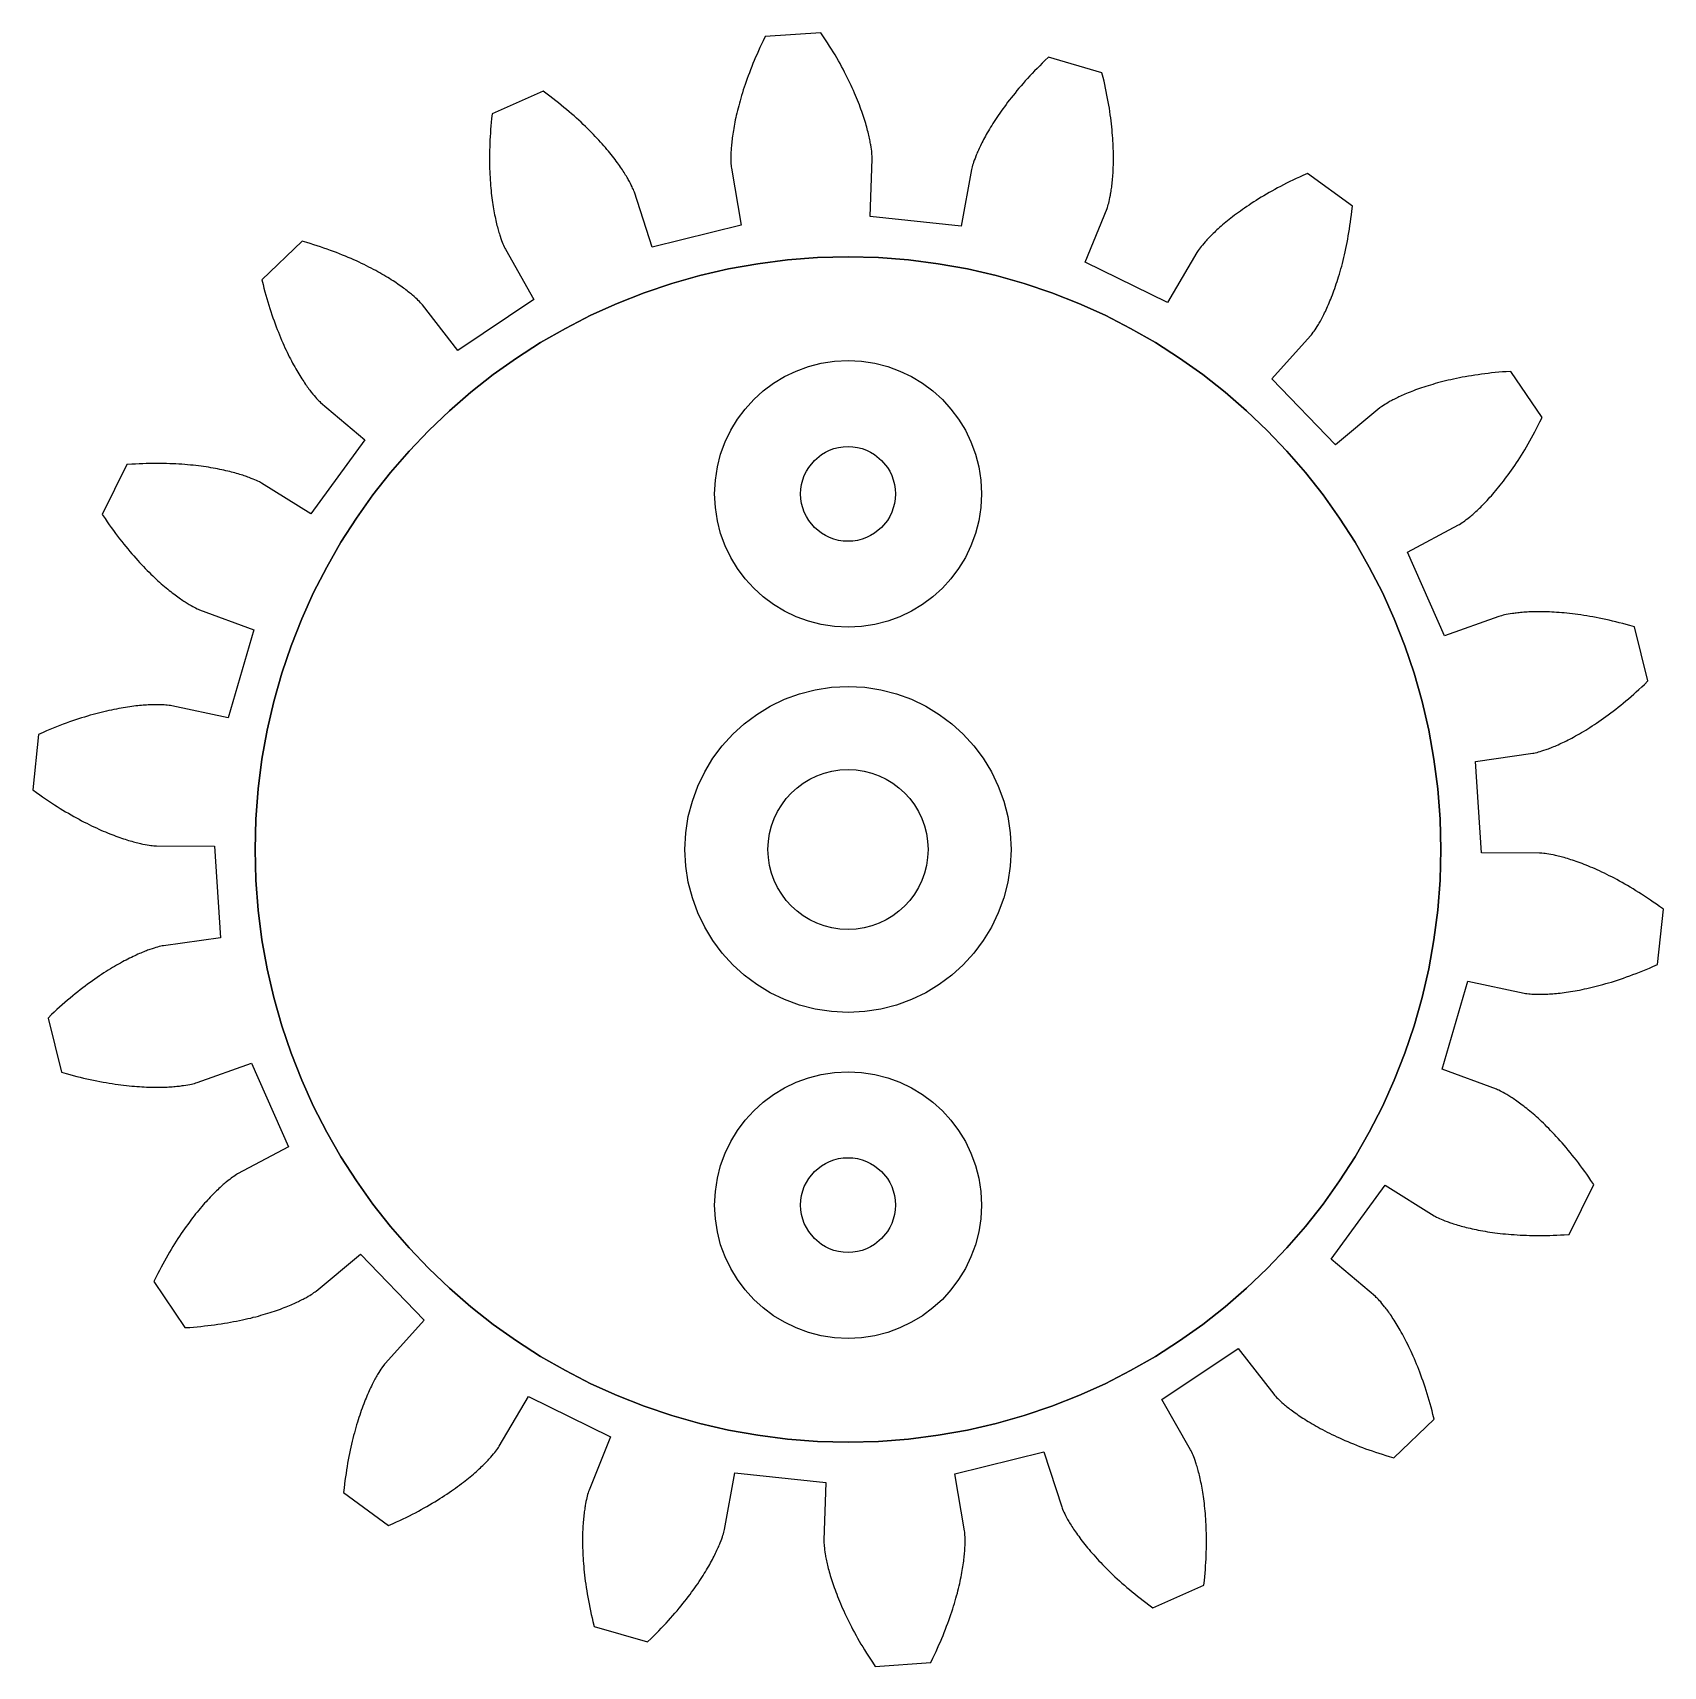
# Model space of a CAD drawing. Extents: x 0.01 to 2.76, y 0.01 to 2.77.
import ezdxf

# ---------------------------------------------------------------- set-up
doc = ezdxf.new("R2010")
doc.units = 0
doc.layers.add('1', color=1, linetype='CONTINUOUS')
doc.layers.add('Default Layer', color=1, linetype='CONTINUOUS')

msp = doc.modelspace()

# ---------------------------------------------------------------- linework, layer by layer
at = {"layer": '1'}
msp.add_lwpolyline([(2.444, 1.5366), (2.5406, 1.5502), (2.5427, 1.5506), (2.5449, 1.551), (2.5479, 1.5518), (2.5503, 1.5524), (2.553, 1.5532), (2.5561, 1.5541), (2.5595, 1.5552), (2.5632, 1.5565), (2.5651, 1.5572), (2.5672, 1.558), (2.5693, 1.5588), (2.5715, 1.5596), (2.5737, 1.5605), (2.5761, 1.5615), (2.5785, 1.5625), (2.581, 1.5636), (2.5835, 1.5647), (2.5862, 1.5659), (2.5889, 1.5671), (2.5917, 1.5684), (2.5945, 1.5698), (2.5974, 1.5712), (2.6004, 1.5727), (2.6034, 1.5743), (2.6065, 1.5759), (2.6097, 1.5776), (2.6129, 1.5794), (2.6162, 1.5813), (2.6196, 1.5832), (2.623, 1.5852), (2.6265, 1.5872), (2.63, 1.5894), (2.6336, 1.5916), (2.6372, 1.5939), (2.6409, 1.5963), (2.6447, 1.5987), (2.6485, 1.6013), (2.6523, 1.6039), (2.6562, 1.6066), (2.6602, 1.6094), (2.6642, 1.6123), (2.6682, 1.6152), (2.6723, 1.6183), (2.6765, 1.6214), (2.6806, 1.6247), (2.6848, 1.628), (2.6891, 1.6314), (2.6934, 1.6349), (2.6977, 1.6385), (2.7021, 1.6422), (2.7065, 1.646), (2.711, 1.6499), (2.7154, 1.6539), (2.7199, 1.658), (2.7245, 1.6622), (2.729, 1.6665), (2.735, 1.6723), (2.7125, 1.7635), (2.7045, 1.7658), (2.6985, 1.7675), (2.6925, 1.7691), (2.6867, 1.7706), (2.6808, 1.7721), (2.6751, 1.7734), (2.6694, 1.7748), (2.6638, 1.776), (2.6583, 1.7772), (2.6529, 1.7783), (2.6475, 1.7793), (2.6422, 1.7803), (2.637, 1.7812), (2.6319, 1.7821), (2.6269, 1.7829), (2.6219, 1.7837), (2.617, 1.7843), (2.6122, 1.785), (2.6075, 1.7856), (2.6029, 1.7861), (2.5983, 1.7866), (2.5939, 1.787), (2.5895, 1.7874), (2.5852, 1.7877), (2.581, 1.788), (2.5769, 1.7883), (2.5728, 1.7885), (2.5689, 1.7887), (2.565, 1.7888), (2.5613, 1.7889), (2.5576, 1.789), (2.554, 1.789), (2.5505, 1.789), (2.547, 1.789), (2.5437, 1.7889), (2.5405, 1.7889), (2.5373, 1.7887), (2.5343, 1.7886), (2.5313, 1.7885), (2.5284, 1.7883), (2.5256, 1.7881), (2.5229, 1.7879), (2.5203, 1.7877), (2.5178, 1.7874), (2.5154, 1.7872), (2.513, 1.7869), (2.5108, 1.7866), (2.5086, 1.7863), (2.5065, 1.7861), (2.5027, 1.7855), (2.4992, 1.7849), (2.496, 1.7843), (2.4933, 1.7837), (2.4908, 1.7831), (2.4879, 1.7824), (2.4857, 1.7818), (2.4836, 1.7812), (2.3918, 1.7483), (2.3293, 1.8896), (2.4154, 1.9354), (2.4173, 1.9365), (2.4192, 1.9377), (2.4217, 1.9394), (2.4238, 1.9408), (2.4261, 1.9425), (2.4286, 1.9444), (2.4314, 1.9466), (2.4345, 1.9491), (2.4361, 1.9504), (2.4377, 1.9518), (2.4394, 1.9533), (2.4412, 1.9548), (2.443, 1.9565), (2.4449, 1.9582), (2.4468, 1.9599), (2.4488, 1.9618), (2.4508, 1.9637), (2.4529, 1.9657), (2.455, 1.9678), (2.4572, 1.97), (2.4594, 1.9723), (2.4616, 1.9746), (2.4639, 1.977), (2.4662, 1.9796), (2.4686, 1.9822), (2.471, 1.9848), (2.4734, 1.9876), (2.4759, 1.9905), (2.4784, 1.9934), (2.4809, 1.9965), (2.4834, 1.9996), (2.486, 2.0028), (2.4886, 2.0061), (2.4913, 2.0095), (2.4939, 2.013), (2.4966, 2.0166), (2.4993, 2.0203), (2.502, 2.0241), (2.5048, 2.028), (2.5075, 2.0319), (2.5103, 2.036), (2.5131, 2.0402), (2.5159, 2.0445), (2.5187, 2.0488), (2.5215, 2.0533), (2.5244, 2.0579), (2.5272, 2.0625), (2.53, 2.0673), (2.5329, 2.0722), (2.5357, 2.0772), (2.5386, 2.0822), (2.5414, 2.0874), (2.5442, 2.0927), (2.5471, 2.0981), (2.5499, 2.1036), (2.5527, 2.1092), (2.5564, 2.1166), (2.504, 2.1946), (2.4957, 2.1941), (2.4895, 2.1936), (2.4834, 2.1931), (2.4773, 2.1925), (2.4713, 2.1919), (2.4655, 2.1912), (2.4597, 2.1905), (2.454, 2.1898), (2.4484, 2.189), (2.4429, 2.1882), (2.4375, 2.1873), (2.4322, 2.1864), (2.427, 2.1855), (2.4219, 2.1846), (2.4169, 2.1836), (2.412, 2.1826), (2.4072, 2.1816), (2.4024, 2.1805), (2.3978, 2.1795), (2.3933, 2.1784), (2.3888, 2.1773), (2.3845, 2.1762), (2.3802, 2.175), (2.3761, 2.1739), (2.372, 2.1727), (2.3681, 2.1716), (2.3642, 2.1704), (2.3604, 2.1692), (2.3568, 2.168), (2.3532, 2.1668), (2.3497, 2.1656), (2.3463, 2.1644), (2.343, 2.1632), (2.3398, 2.162), (2.3367, 2.1608), (2.3337, 2.1596), (2.3308, 2.1585), (2.3279, 2.1573), (2.3252, 2.1561), (2.3225, 2.155), (2.32, 2.1538), (2.3175, 2.1527), (2.3151, 2.1516), (2.3129, 2.1505), (2.3107, 2.1495), (2.3086, 2.1484), (2.3065, 2.1474), (2.3046, 2.1464), (2.3028, 2.1454), (2.2993, 2.1435), (2.2962, 2.1418), (2.2935, 2.1401), (2.2911, 2.1386), (2.289, 2.1373), (2.2864, 2.1356), (2.2846, 2.1343), (2.2829, 2.133), (2.2078, 2.0706), (2.1008, 2.1821), (2.166, 2.2546), (2.1674, 2.2562), (2.1688, 2.258), (2.1706, 2.2605), (2.172, 2.2625), (2.1736, 2.2649), (2.1754, 2.2676), (2.1773, 2.2706), (2.1793, 2.2739), (2.1803, 2.2757), (2.1814, 2.2776), (2.1825, 2.2796), (2.1836, 2.2817), (2.1848, 2.2838), (2.186, 2.2861), (2.1872, 2.2884), (2.1884, 2.2908), (2.1896, 2.2933), (2.1909, 2.2959), (2.1922, 2.2986), (2.1934, 2.3014), (2.1947, 2.3043), (2.196, 2.3072), (2.1974, 2.3103), (2.1987, 2.3134), (2.2, 2.3167), (2.2013, 2.32), (2.2027, 2.3235), (2.204, 2.327), (2.2053, 2.3306), (2.2067, 2.3343), (2.208, 2.3381), (2.2093, 2.3421), (2.2107, 2.3461), (2.212, 2.3502), (2.2133, 2.3544), (2.2146, 2.3587), (2.2159, 2.3631), (2.2171, 2.3675), (2.2184, 2.3721), (2.2196, 2.3768), (2.2208, 2.3816), (2.222, 2.3865), (2.2232, 2.3914), (2.2243, 2.3965), (2.2254, 2.4017), (2.2265, 2.4069), (2.2276, 2.4123), (2.2286, 2.4177), (2.2296, 2.4233), (2.2306, 2.4289), (2.2315, 2.4347), (2.2324, 2.4405), (2.2333, 2.4464), (2.2341, 2.4525), (2.2349, 2.4586), (2.2356, 2.4648), (2.2365, 2.4731), (2.1606, 2.5285), (2.1531, 2.5251), (2.1474, 2.5225), (2.1418, 2.5199), (2.1363, 2.5173), (2.1309, 2.5147), (2.1256, 2.5121), (2.1204, 2.5094), (2.1153, 2.5068), (2.1103, 2.5041), (2.1055, 2.5015), (2.1007, 2.4989), (2.096, 2.4962), (2.0914, 2.4936), (2.0869, 2.4909), (2.0826, 2.4883), (2.0783, 2.4857), (2.0741, 2.4831), (2.07, 2.4805), (2.066, 2.4779), (2.0621, 2.4753), (2.0583, 2.4728), (2.0546, 2.4702), (2.051, 2.4677), (2.0475, 2.4652), (2.0441, 2.4627), (2.0408, 2.4603), (2.0376, 2.4579), (2.0344, 2.4555), (2.0314, 2.4531), (2.0284, 2.4507), (2.0256, 2.4484), (2.0228, 2.4461), (2.0201, 2.4439), (2.0175, 2.4417), (2.015, 2.4395), (2.0126, 2.4373), (2.0102, 2.4352), (2.0079, 2.4332), (2.0058, 2.4311), (2.0037, 2.4291), (2.0017, 2.4272), (1.9997, 2.4253), (1.9979, 2.4235), (1.9961, 2.4216), (1.9944, 2.4199), (1.9928, 2.4182), (1.9912, 2.4165), (1.9898, 2.4149), (1.9884, 2.4134), (1.9858, 2.4104), (1.9835, 2.4077), (1.9815, 2.4053), (1.9797, 2.403), (1.9782, 2.401), (1.9764, 2.3986), (1.9751, 2.3967), (1.9739, 2.3949), (1.9247, 2.3107), (1.786, 2.3788), (1.8226, 2.4692), (1.8233, 2.4712), (1.824, 2.4734), (1.8248, 2.4763), (1.8255, 2.4787), (1.8262, 2.4815), (1.8269, 2.4846), (1.8276, 2.4881), (1.8284, 2.4919), (1.8287, 2.494), (1.8291, 2.4961), (1.8295, 2.4984), (1.8298, 2.5007), (1.8302, 2.5031), (1.8305, 2.5056), (1.8308, 2.5082), (1.8312, 2.5109), (1.8315, 2.5137), (1.8318, 2.5165), (1.832, 2.5195), (1.8323, 2.5226), (1.8325, 2.5257), (1.8327, 2.5289), (1.8329, 2.5323), (1.8331, 2.5357), (1.8332, 2.5392), (1.8333, 2.5428), (1.8334, 2.5465), (1.8335, 2.5502), (1.8335, 2.5541), (1.8335, 2.5581), (1.8334, 2.5621), (1.8333, 2.5662), (1.8332, 2.5704), (1.833, 2.5747), (1.8328, 2.5791), (1.8326, 2.5836), (1.8323, 2.5882), (1.8319, 2.5928), (1.8315, 2.5976), (1.8311, 2.6024), (1.8306, 2.6073), (1.83, 2.6123), (1.8294, 2.6174), (1.8288, 2.6225), (1.8281, 2.6277), (1.8273, 2.6331), (1.8265, 2.6385), (1.8256, 2.6439), (1.8246, 2.6495), (1.8236, 2.6551), (1.8225, 2.6608), (1.8214, 2.6666), (1.8201, 2.6725), (1.8188, 2.6785), (1.8175, 2.6845), (1.816, 2.6906), (1.8141, 2.6986), (1.7238, 2.7248), (1.7178, 2.719), (1.7133, 2.7146), (1.709, 2.7103), (1.7047, 2.7059), (1.7005, 2.7016), (1.6965, 2.6973), (1.6925, 2.6931), (1.6886, 2.6889), (1.6848, 2.6847), (1.6812, 2.6805), (1.6776, 2.6764), (1.6741, 2.6723), (1.6707, 2.6683), (1.6674, 2.6643), (1.6642, 2.6603), (1.661, 2.6564), (1.658, 2.6525), (1.655, 2.6487), (1.6522, 2.6449), (1.6494, 2.6411), (1.6467, 2.6374), (1.6441, 2.6338), (1.6416, 2.6302), (1.6391, 2.6266), (1.6368, 2.6231), (1.6345, 2.6197), (1.6323, 2.6163), (1.6302, 2.613), (1.6281, 2.6097), (1.6261, 2.6065), (1.6242, 2.6033), (1.6224, 2.6002), (1.6207, 2.5972), (1.619, 2.5942), (1.6174, 2.5913), (1.6158, 2.5884), (1.6143, 2.5857), (1.6129, 2.5829), (1.6116, 2.5803), (1.6103, 2.5777), (1.609, 2.5752), (1.6079, 2.5728), (1.6068, 2.5704), (1.6057, 2.5681), (1.6047, 2.5658), (1.6038, 2.5637), (1.6029, 2.5616), (1.6021, 2.5596), (1.6013, 2.5577), (1.5999, 2.554), (1.5986, 2.5507), (1.5976, 2.5477), (1.5967, 2.545), (1.5959, 2.5426), (1.5951, 2.5397), (1.5945, 2.5375), (1.594, 2.5353), (1.5766, 2.4394), (1.423, 2.4559), (1.4264, 2.5534), (1.4264, 2.5556), (1.4263, 2.5578), (1.4261, 2.5609), (1.4259, 2.5634), (1.4256, 2.5662), (1.4252, 2.5694), (1.4247, 2.5729), (1.4241, 2.5767), (1.4237, 2.5788), (1.4233, 2.5809), (1.4229, 2.5832), (1.4224, 2.5855), (1.4219, 2.5879), (1.4214, 2.5903), (1.4208, 2.5929), (1.4202, 2.5955), (1.4195, 2.5983), (1.4188, 2.601), (1.4181, 2.6039), (1.4173, 2.6069), (1.4164, 2.6099), (1.4155, 2.613), (1.4145, 2.6162), (1.4135, 2.6195), (1.4125, 2.6228), (1.4113, 2.6262), (1.4101, 2.6297), (1.4089, 2.6333), (1.4076, 2.6369), (1.4062, 2.6406), (1.4048, 2.6444), (1.4033, 2.6483), (1.4017, 2.6522), (1.4001, 2.6562), (1.3984, 2.6602), (1.3966, 2.6643), (1.3948, 2.6685), (1.3929, 2.6728), (1.3909, 2.6771), (1.3888, 2.6815), (1.3867, 2.6859), (1.3845, 2.6904), (1.3822, 2.695), (1.3798, 2.6996), (1.3773, 2.7043), (1.3748, 2.709), (1.3722, 2.7138), (1.3694, 2.7186), (1.3666, 2.7235), (1.3638, 2.7285), (1.3608, 2.7335), (1.3577, 2.7385), (1.3546, 2.7436), (1.3513, 2.7488), (1.348, 2.754), (1.3445, 2.7592), (1.3399, 2.7661), (1.2462, 2.7598), (1.2425, 2.7523), (1.2398, 2.7467), (1.2372, 2.7411), (1.2347, 2.7356), (1.2322, 2.7301), (1.2299, 2.7247), (1.2276, 2.7193), (1.2254, 2.714), (1.2233, 2.7088), (1.2212, 2.7036), (1.2193, 2.6985), (1.2174, 2.6935), (1.2156, 2.6885), (1.2138, 2.6836), (1.2122, 2.6788), (1.2106, 2.6741), (1.209, 2.6694), (1.2076, 2.6648), (1.2062, 2.6602), (1.2049, 2.6557), (1.2036, 2.6513), (1.2024, 2.647), (1.2013, 2.6428), (1.2002, 2.6386), (1.1992, 2.6345), (1.1982, 2.6305), (1.1973, 2.6266), (1.1964, 2.6227), (1.1956, 2.6189), (1.1949, 2.6152), (1.1941, 2.6116), (1.1935, 2.6081), (1.1929, 2.6046), (1.1923, 2.6012), (1.1918, 2.598), (1.1913, 2.5948), (1.1909, 2.5916), (1.1905, 2.5886), (1.1901, 2.5856), (1.1898, 2.5828), (1.1895, 2.58), (1.1892, 2.5773), (1.189, 2.5747), (1.1888, 2.5722), (1.1886, 2.5697), (1.1885, 2.5674), (1.1883, 2.5651), (1.1882, 2.5629), (1.1882, 2.5609), (1.1881, 2.5569), (1.1881, 2.5534), (1.1881, 2.5502), (1.1882, 2.5474), (1.1883, 2.5449), (1.1885, 2.5418), (1.1887, 2.5396), (1.189, 2.5374), (1.2055, 2.4413), (1.0554, 2.4043), (1.0253, 2.497), (1.0245, 2.4991), (1.0237, 2.5012), (1.0224, 2.504), (1.0214, 2.5062), (1.0201, 2.5088), (1.0187, 2.5116), (1.017, 2.5148), (1.0151, 2.5182), (1.0141, 2.52), (1.013, 2.5219), (1.0118, 2.5238), (1.0106, 2.5258), (1.0093, 2.5279), (1.008, 2.53), (1.0066, 2.5322), (1.0051, 2.5345), (1.0035, 2.5368), (1.0019, 2.5392), (1.0002, 2.5417), (0.9984, 2.5442), (0.9966, 2.5467), (0.9947, 2.5493), (0.9927, 2.552), (0.9906, 2.5547), (0.9885, 2.5575), (0.9862, 2.5603), (0.9839, 2.5632), (0.9815, 2.5661), (0.9791, 2.5691), (0.9765, 2.5721), (0.9739, 2.5752), (0.9712, 2.5783), (0.9683, 2.5814), (0.9654, 2.5846), (0.9625, 2.5878), (0.9594, 2.5911), (0.9562, 2.5944), (0.953, 2.5978), (0.9496, 2.6011), (0.9462, 2.6045), (0.9427, 2.608), (0.939, 2.6114), (0.9353, 2.6149), (0.9315, 2.6185), (0.9276, 2.622), (0.9236, 2.6256), (0.9195, 2.6292), (0.9153, 2.6328), (0.911, 2.6365), (0.9066, 2.6401), (0.9021, 2.6438), (0.8974, 2.6475), (0.8927, 2.6512), (0.8879, 2.655), (0.883, 2.6587), (0.878, 2.6624), (0.8713, 2.6673), (0.7854, 2.6293), (0.7845, 2.6211), (0.7839, 2.6148), (0.7833, 2.6087), (0.7828, 2.6026), (0.7824, 2.5966), (0.782, 2.5908), (0.7817, 2.5849), (0.7815, 2.5792), (0.7813, 2.5736), (0.7811, 2.568), (0.781, 2.5626), (0.781, 2.5572), (0.781, 2.5519), (0.781, 2.5467), (0.7811, 2.5416), (0.7812, 2.5366), (0.7814, 2.5317), (0.7816, 2.5268), (0.7819, 2.5221), (0.7821, 2.5174), (0.7824, 2.5129), (0.7828, 2.5084), (0.7832, 2.504), (0.7836, 2.4997), (0.784, 2.4955), (0.7845, 2.4914), (0.785, 2.4874), (0.7855, 2.4835), (0.786, 2.4797), (0.7866, 2.4759), (0.7872, 2.4723), (0.7877, 2.4688), (0.7884, 2.4653), (0.789, 2.4619), (0.7896, 2.4587), (0.7903, 2.4555), (0.7909, 2.4524), (0.7916, 2.4494), (0.7922, 2.4465), (0.7929, 2.4437), (0.7936, 2.441), (0.7943, 2.4384), (0.7949, 2.4358), (0.7956, 2.4334), (0.7963, 2.431), (0.7969, 2.4288), (0.7976, 2.4266), (0.7983, 2.4246), (0.7989, 2.4226), (0.8002, 2.4189), (0.8014, 2.4155), (0.8025, 2.4125), (0.8035, 2.4099), (0.8045, 2.4076), (0.8057, 2.4048), (0.8067, 2.4027), (0.8077, 2.4008), (0.856, 2.3161), (0.7277, 2.23), (0.6677, 2.3069), (0.6663, 2.3085), (0.6647, 2.3102), (0.6626, 2.3124), (0.6609, 2.3142), (0.6588, 2.3162), (0.6565, 2.3183), (0.6538, 2.3207), (0.6509, 2.3233), (0.6493, 2.3246), (0.6476, 2.326), (0.6459, 2.3274), (0.644, 2.3289), (0.6421, 2.3304), (0.6401, 2.332), (0.638, 2.3336), (0.6359, 2.3352), (0.6336, 2.3368), (0.6313, 2.3385), (0.6288, 2.3402), (0.6263, 2.342), (0.6237, 2.3438), (0.621, 2.3456), (0.6182, 2.3474), (0.6153, 2.3492), (0.6124, 2.3511), (0.6093, 2.353), (0.6062, 2.3549), (0.6029, 2.3568), (0.5996, 2.3588), (0.5962, 2.3608), (0.5926, 2.3627), (0.589, 2.3647), (0.5853, 2.3667), (0.5815, 2.3687), (0.5776, 2.3707), (0.5736, 2.3728), (0.5695, 2.3748), (0.5653, 2.3768), (0.561, 2.3788), (0.5566, 2.3809), (0.5521, 2.3829), (0.5475, 2.3849), (0.5428, 2.3869), (0.538, 2.3889), (0.5331, 2.3909), (0.5281, 2.3929), (0.523, 2.3949), (0.5178, 2.3969), (0.5125, 2.3988), (0.5072, 2.4007), (0.5017, 2.4027), (0.4961, 2.4046), (0.4904, 2.4064), (0.4846, 2.4083), (0.4787, 2.4101), (0.4727, 2.4119), (0.4647, 2.4142), (0.397, 2.3491), (0.3989, 2.3411), (0.4005, 2.335), (0.4021, 2.329), (0.4037, 2.3232), (0.4054, 2.3174), (0.407, 2.3118), (0.4087, 2.3062), (0.4105, 2.3007), (0.4122, 2.2954), (0.4139, 2.2901), (0.4157, 2.2849), (0.4175, 2.2799), (0.4193, 2.2749), (0.4211, 2.27), (0.423, 2.2653), (0.4248, 2.2606), (0.4266, 2.256), (0.4285, 2.2515), (0.4303, 2.2472), (0.4322, 2.2429), (0.4341, 2.2387), (0.4359, 2.2346), (0.4378, 2.2306), (0.4396, 2.2268), (0.4415, 2.223), (0.4433, 2.2193), (0.4451, 2.2157), (0.447, 2.2122), (0.4488, 2.2087), (0.4506, 2.2054), (0.4524, 2.2022), (0.4541, 2.1991), (0.4559, 2.196), (0.4576, 2.1931), (0.4593, 2.1902), (0.461, 2.1875), (0.4627, 2.1848), (0.4643, 2.1822), (0.4659, 2.1797), (0.4675, 2.1773), (0.4691, 2.175), (0.4706, 2.1727), (0.4721, 2.1706), (0.4736, 2.1685), (0.475, 2.1666), (0.4764, 2.1647), (0.4778, 2.1629), (0.4791, 2.1611), (0.4804, 2.1595), (0.4828, 2.1564), (0.4851, 2.1537), (0.4872, 2.1513), (0.4891, 2.1491), (0.4908, 2.1473), (0.4929, 2.1451), (0.4945, 2.1435), (0.4961, 2.1421), (0.5705, 2.079), (0.4794, 1.9542), (0.3966, 2.0059), (0.3948, 2.007), (0.3928, 2.008), (0.39, 2.0094), (0.3878, 2.0104), (0.3852, 2.0116), (0.3822, 2.0128), (0.3789, 2.0141), (0.3753, 2.0155), (0.3733, 2.0163), (0.3713, 2.017), (0.3691, 2.0178), (0.3669, 2.0185), (0.3646, 2.0193), (0.3622, 2.02), (0.3597, 2.0208), (0.3571, 2.0216), (0.3544, 2.0224), (0.3516, 2.0232), (0.3487, 2.024), (0.3458, 2.0247), (0.3427, 2.0255), (0.3396, 2.0263), (0.3363, 2.027), (0.333, 2.0278), (0.3296, 2.0285), (0.326, 2.0293), (0.3224, 2.03), (0.3187, 2.0307), (0.3149, 2.0314), (0.311, 2.0321), (0.307, 2.0327), (0.303, 2.0333), (0.2988, 2.0339), (0.2945, 2.0345), (0.2901, 2.0351), (0.2857, 2.0356), (0.2811, 2.0361), (0.2765, 2.0366), (0.2718, 2.037), (0.2669, 2.0374), (0.262, 2.0378), (0.257, 2.0381), (0.2519, 2.0384), (0.2467, 2.0386), (0.2415, 2.0388), (0.2361, 2.039), (0.2306, 2.0391), (0.2251, 2.0392), (0.2194, 2.0392), (0.2137, 2.0392), (0.2079, 2.0391), (0.202, 2.039), (0.196, 2.0388), (0.1899, 2.0386), (0.1838, 2.0383), (0.1775, 2.0379), (0.1692, 2.0374), (0.1278, 1.953), (0.1324, 1.9461), (0.136, 1.9409), (0.1395, 1.9359), (0.143, 1.9309), (0.1466, 1.9261), (0.1501, 1.9213), (0.1536, 1.9167), (0.1571, 1.9121), (0.1605, 1.9077), (0.164, 1.9033), (0.1674, 1.8991), (0.1708, 1.8949), (0.1742, 1.8909), (0.1776, 1.8869), (0.1809, 1.8831), (0.1843, 1.8793), (0.1876, 1.8757), (0.1908, 1.8721), (0.1941, 1.8686), (0.1973, 1.8652), (0.2004, 1.8619), (0.2036, 1.8587), (0.2067, 1.8556), (0.2098, 1.8526), (0.2128, 1.8497), (0.2158, 1.8468), (0.2187, 1.8441), (0.2216, 1.8414), (0.2245, 1.8388), (0.2273, 1.8363), (0.2301, 1.8339), (0.2329, 1.8315), (0.2355, 1.8293), (0.2382, 1.8271), (0.2408, 1.825), (0.2433, 1.823), (0.2458, 1.821), (0.2482, 1.8192), (0.2506, 1.8174), (0.2529, 1.8157), (0.2552, 1.814), (0.2574, 1.8124), (0.2595, 1.8109), (0.2616, 1.8095), (0.2636, 1.8081), (0.2656, 1.8068), (0.2675, 1.8056), (0.2693, 1.8044), (0.2711, 1.8033), (0.2744, 1.8013), (0.2775, 1.7995), (0.2803, 1.7979), (0.2828, 1.7966), (0.285, 1.7954), (0.2877, 1.7941), (0.2898, 1.7932), (0.2918, 1.7923), (0.3833, 1.7585), (0.3403, 1.6101), (0.2449, 1.6303), (0.2428, 1.6307), (0.2405, 1.631), (0.2375, 1.6313), (0.235, 1.6316), (0.2322, 1.6318), (0.229, 1.6319), (0.2254, 1.632), (0.2215, 1.6321), (0.2194, 1.6321), (0.2173, 1.6321), (0.215, 1.6321), (0.2126, 1.632), (0.2102, 1.632), (0.2077, 1.6319), (0.2051, 1.6317), (0.2024, 1.6316), (0.1996, 1.6314), (0.1967, 1.6312), (0.1937, 1.6309), (0.1907, 1.6307), (0.1875, 1.6303), (0.1843, 1.63), (0.181, 1.6296), (0.1776, 1.6292), (0.1741, 1.6287), (0.1706, 1.6282), (0.1669, 1.6276), (0.1632, 1.627), (0.1594, 1.6264), (0.1555, 1.6257), (0.1515, 1.6249), (0.1475, 1.6241), (0.1434, 1.6232), (0.1391, 1.6223), (0.1349, 1.6213), (0.1305, 1.6203), (0.126, 1.6192), (0.1215, 1.6181), (0.1169, 1.6169), (0.1123, 1.6156), (0.1075, 1.6143), (0.1027, 1.6129), (0.0978, 1.6114), (0.0929, 1.6098), (0.0878, 1.6082), (0.0827, 1.6066), (0.0775, 1.6048), (0.0723, 1.603), (0.067, 1.6011), (0.0616, 1.5991), (0.0562, 1.597), (0.0507, 1.5949), (0.0451, 1.5927), (0.0395, 1.5904), (0.0338, 1.588), (0.028, 1.5855), (0.0204, 1.5821), (0.0104, 1.4887), (0.0171, 1.4838), (0.0222, 1.4802), (0.0272, 1.4766), (0.0322, 1.4732), (0.0372, 1.4698), (0.0421, 1.4666), (0.047, 1.4634), (0.0518, 1.4603), (0.0566, 1.4573), (0.0613, 1.4544), (0.066, 1.4516), (0.0707, 1.4489), (0.0752, 1.4462), (0.0798, 1.4436), (0.0842, 1.4412), (0.0886, 1.4388), (0.093, 1.4365), (0.0973, 1.4342), (0.1015, 1.4321), (0.1057, 1.43), (0.1098, 1.428), (0.1138, 1.426), (0.1178, 1.4242), (0.1217, 1.4224), (0.1256, 1.4207), (0.1294, 1.419), (0.1331, 1.4174), (0.1367, 1.4159), (0.1403, 1.4145), (0.1438, 1.4131), (0.1473, 1.4118), (0.1506, 1.4105), (0.1539, 1.4093), (0.1572, 1.4081), (0.1603, 1.4071), (0.1634, 1.406), (0.1664, 1.4051), (0.1693, 1.4041), (0.1721, 1.4033), (0.1749, 1.4024), (0.1776, 1.4017), (0.1802, 1.4009), (0.1827, 1.4003), (0.1852, 1.3996), (0.1876, 1.399), (0.1898, 1.3985), (0.192, 1.398), (0.1942, 1.3975), (0.1962, 1.3971), (0.2, 1.3963), (0.2035, 1.3957), (0.2067, 1.3951), (0.2095, 1.3947), (0.212, 1.3944), (0.215, 1.3941), (0.2173, 1.3939), (0.2195, 1.3938), (0.317, 1.3933), (0.3274, 1.2391), (0.2308, 1.2256), (0.2286, 1.2252), (0.2264, 1.2247), (0.2235, 1.224), (0.2211, 1.2233), (0.2183, 1.2225), (0.2153, 1.2216), (0.2119, 1.2205), (0.2082, 1.2192), (0.2062, 1.2185), (0.2042, 1.2178), (0.2021, 1.217), (0.1999, 1.2161), (0.1976, 1.2152), (0.1953, 1.2142), (0.1928, 1.2132), (0.1904, 1.2122), (0.1878, 1.211), (0.1852, 1.2098), (0.1825, 1.2086), (0.1797, 1.2073), (0.1769, 1.2059), (0.1739, 1.2045), (0.171, 1.203), (0.1679, 1.2014), (0.1648, 1.1998), (0.1617, 1.1981), (0.1584, 1.1963), (0.1551, 1.1945), (0.1518, 1.1926), (0.1484, 1.1906), (0.1449, 1.1885), (0.1414, 1.1864), (0.1378, 1.1841), (0.1341, 1.1818), (0.1304, 1.1795), (0.1267, 1.177), (0.1229, 1.1745), (0.119, 1.1718), (0.1151, 1.1691), (0.1112, 1.1663), (0.1072, 1.1635), (0.1031, 1.1605), (0.099, 1.1574), (0.0949, 1.1543), (0.0907, 1.1511), (0.0865, 1.1477), (0.0822, 1.1443), (0.0779, 1.1408), (0.0736, 1.1372), (0.0692, 1.1335), (0.0648, 1.1297), (0.0604, 1.1258), (0.0559, 1.1218), (0.0514, 1.1177), (0.0469, 1.1135), (0.0423, 1.1092), (0.0363, 1.1035), (0.0588, 1.0122), (0.0668, 1.0099), (0.0728, 1.0083), (0.0788, 1.0067), (0.0847, 1.0051), (0.0905, 1.0037), (0.0962, 1.0023), (0.1019, 1.001), (0.1075, 0.9997), (0.113, 0.9986), (0.1185, 0.9974), (0.1238, 0.9964), (0.1291, 0.9954), (0.1343, 0.9945), (0.1394, 0.9936), (0.1445, 0.9928), (0.1494, 0.9921), (0.1543, 0.9914), (0.1591, 0.9908), (0.1638, 0.9902), (0.1685, 0.9896), (0.173, 0.9892), (0.1775, 0.9887), (0.1819, 0.9883), (0.1861, 0.988), (0.1904, 0.9877), (0.1945, 0.9874), (0.1985, 0.9872), (0.2025, 0.9871), (0.2063, 0.9869), (0.2101, 0.9868), (0.2138, 0.9868), (0.2174, 0.9867), (0.2209, 0.9867), (0.2243, 0.9867), (0.2276, 0.9868), (0.2309, 0.9869), (0.234, 0.987), (0.2371, 0.9871), (0.2401, 0.9873), (0.2429, 0.9874), (0.2457, 0.9876), (0.2484, 0.9879), (0.251, 0.9881), (0.2536, 0.9883), (0.256, 0.9886), (0.2583, 0.9888), (0.2606, 0.9891), (0.2627, 0.9894), (0.2648, 0.9897), (0.2687, 0.9903), (0.2722, 0.9909), (0.2753, 0.9915), (0.2781, 0.992), (0.2805, 0.9926), (0.2835, 0.9933), (0.2857, 0.9939), (0.2878, 0.9946), (0.3796, 1.0275), (0.4421, 0.8861), (0.3559, 0.8404), (0.3541, 0.8393), (0.3522, 0.838), (0.3496, 0.8363), (0.3476, 0.8349), (0.3453, 0.8332), (0.3427, 0.8313), (0.3399, 0.8291), (0.3369, 0.8267), (0.3353, 0.8253), (0.3336, 0.8239), (0.3319, 0.8225), (0.3301, 0.8209), (0.3283, 0.8193), (0.3264, 0.8176), (0.3245, 0.8158), (0.3225, 0.8139), (0.3205, 0.812), (0.3185, 0.81), (0.3163, 0.8079), (0.3142, 0.8057), (0.312, 0.8035), (0.3097, 0.8011), (0.3075, 0.7987), (0.3051, 0.7962), (0.3028, 0.7936), (0.3004, 0.7909), (0.298, 0.7881), (0.2955, 0.7853), (0.293, 0.7823), (0.2905, 0.7793), (0.2879, 0.7762), (0.2853, 0.7729), (0.2827, 0.7696), (0.2801, 0.7662), (0.2774, 0.7627), (0.2747, 0.7591), (0.272, 0.7554), (0.2693, 0.7516), (0.2666, 0.7478), (0.2638, 0.7438), (0.261, 0.7397), (0.2582, 0.7355), (0.2554, 0.7313), (0.2526, 0.7269), (0.2498, 0.7224), (0.247, 0.7179), (0.2441, 0.7132), (0.2413, 0.7084), (0.2385, 0.7036), (0.2356, 0.6986), (0.2328, 0.6935), (0.2299, 0.6883), (0.2271, 0.683), (0.2243, 0.6777), (0.2214, 0.6722), (0.2186, 0.6666), (0.215, 0.6591), (0.2673, 0.5811), (0.2756, 0.5816), (0.2818, 0.5821), (0.288, 0.5827), (0.2941, 0.5832), (0.3, 0.5839), (0.3059, 0.5845), (0.3117, 0.5852), (0.3173, 0.586), (0.3229, 0.5868), (0.3284, 0.5876), (0.3338, 0.5884), (0.3391, 0.5893), (0.3443, 0.5902), (0.3494, 0.5912), (0.3544, 0.5921), (0.3594, 0.5931), (0.3642, 0.5942), (0.3689, 0.5952), (0.3735, 0.5963), (0.3781, 0.5973), (0.3825, 0.5985), (0.3869, 0.5996), (0.3911, 0.6007), (0.3953, 0.6019), (0.3993, 0.603), (0.4033, 0.6042), (0.4071, 0.6054), (0.4109, 0.6065), (0.4146, 0.6077), (0.4182, 0.6089), (0.4216, 0.6101), (0.425, 0.6113), (0.4283, 0.6125), (0.4315, 0.6137), (0.4346, 0.6149), (0.4377, 0.6161), (0.4406, 0.6173), (0.4434, 0.6184), (0.4462, 0.6196), (0.4488, 0.6208), (0.4514, 0.6219), (0.4538, 0.623), (0.4562, 0.6241), (0.4585, 0.6252), (0.4607, 0.6263), (0.4628, 0.6273), (0.4648, 0.6284), (0.4667, 0.6294), (0.4686, 0.6303), (0.472, 0.6322), (0.4751, 0.634), (0.4779, 0.6356), (0.4803, 0.6371), (0.4824, 0.6384), (0.4849, 0.6402), (0.4868, 0.6415), (0.4885, 0.6428), (0.5635, 0.7051), (0.6706, 0.5937), (0.6053, 0.5212), (0.6039, 0.5195), (0.6025, 0.5177), (0.6007, 0.5152), (0.5993, 0.5132), (0.5977, 0.5109), (0.596, 0.5082), (0.5941, 0.5052), (0.5921, 0.5018), (0.591, 0.5), (0.5899, 0.4981), (0.5888, 0.4961), (0.5877, 0.4941), (0.5865, 0.4919), (0.5854, 0.4897), (0.5842, 0.4874), (0.583, 0.4849), (0.5817, 0.4824), (0.5805, 0.4798), (0.5792, 0.4771), (0.5779, 0.4744), (0.5766, 0.4715), (0.5753, 0.4685), (0.574, 0.4655), (0.5727, 0.4623), (0.5713, 0.4591), (0.57, 0.4557), (0.5687, 0.4523), (0.5673, 0.4487), (0.566, 0.4451), (0.5647, 0.4414), (0.5633, 0.4376), (0.562, 0.4337), (0.5607, 0.4297), (0.5594, 0.4256), (0.5581, 0.4214), (0.5568, 0.4171), (0.5555, 0.4127), (0.5542, 0.4082), (0.553, 0.4036), (0.5517, 0.3989), (0.5505, 0.3942), (0.5493, 0.3893), (0.5482, 0.3843), (0.547, 0.3792), (0.5459, 0.3741), (0.5448, 0.3688), (0.5437, 0.3635), (0.5427, 0.358), (0.5417, 0.3525), (0.5407, 0.3468), (0.5398, 0.3411), (0.5389, 0.3352), (0.538, 0.3293), (0.5372, 0.3233), (0.5364, 0.3171), (0.5357, 0.3109), (0.5348, 0.3027), (0.6107, 0.2472), (0.6183, 0.2506), (0.624, 0.2532), (0.6296, 0.2558), (0.6351, 0.2584), (0.6405, 0.261), (0.6458, 0.2637), (0.6509, 0.2663), (0.656, 0.2689), (0.661, 0.2716), (0.6659, 0.2742), (0.6707, 0.2769), (0.6754, 0.2795), (0.6799, 0.2822), (0.6844, 0.2848), (0.6888, 0.2874), (0.6931, 0.29), (0.6972, 0.2926), (0.7013, 0.2952), (0.7053, 0.2978), (0.7092, 0.3004), (0.713, 0.303), (0.7167, 0.3055), (0.7203, 0.308), (0.7238, 0.3105), (0.7272, 0.313), (0.7306, 0.3154), (0.7338, 0.3179), (0.7369, 0.3203), (0.74, 0.3227), (0.7429, 0.325), (0.7458, 0.3273), (0.7486, 0.3296), (0.7513, 0.3319), (0.7539, 0.3341), (0.7564, 0.3363), (0.7588, 0.3384), (0.7611, 0.3405), (0.7634, 0.3426), (0.7656, 0.3446), (0.7677, 0.3466), (0.7697, 0.3485), (0.7716, 0.3504), (0.7735, 0.3523), (0.7753, 0.3541), (0.777, 0.3558), (0.7786, 0.3576), (0.7801, 0.3592), (0.7816, 0.3608), (0.783, 0.3624), (0.7856, 0.3653), (0.7879, 0.368), (0.7899, 0.3705), (0.7917, 0.3727), (0.7932, 0.3747), (0.795, 0.3772), (0.7962, 0.379), (0.7974, 0.3809), (0.8466, 0.4651), (0.9853, 0.397), (0.9488, 0.3066), (0.9481, 0.3045), (0.9474, 0.3023), (0.9465, 0.2994), (0.9459, 0.297), (0.9452, 0.2942), (0.9445, 0.2911), (0.9437, 0.2877), (0.943, 0.2838), (0.9426, 0.2818), (0.9422, 0.2796), (0.9419, 0.2774), (0.9415, 0.2751), (0.9412, 0.2726), (0.9408, 0.2701), (0.9405, 0.2675), (0.9402, 0.2648), (0.9399, 0.2621), (0.9396, 0.2592), (0.9393, 0.2562), (0.9391, 0.2532), (0.9388, 0.25), (0.9386, 0.2468), (0.9384, 0.2435), (0.9383, 0.2401), (0.9381, 0.2365), (0.938, 0.233), (0.9379, 0.2293), (0.9379, 0.2255), (0.9379, 0.2216), (0.9379, 0.2177), (0.9379, 0.2136), (0.938, 0.2095), (0.9382, 0.2053), (0.9383, 0.201), (0.9385, 0.1966), (0.9388, 0.1921), (0.9391, 0.1876), (0.9394, 0.1829), (0.9398, 0.1782), (0.9403, 0.1734), (0.9408, 0.1684), (0.9413, 0.1635), (0.9419, 0.1584), (0.9426, 0.1532), (0.9433, 0.148), (0.9441, 0.1427), (0.9449, 0.1373), (0.9458, 0.1318), (0.9467, 0.1262), (0.9478, 0.1206), (0.9488, 0.1149), (0.95, 0.1091), (0.9512, 0.1032), (0.9525, 0.0973), (0.9539, 0.0913), (0.9553, 0.0852), (0.9573, 0.0771), (1.0476, 0.051), (1.0535, 0.0567), (1.058, 0.0611), (1.0624, 0.0655), (1.0666, 0.0698), (1.0708, 0.0741), (1.0749, 0.0784), (1.0789, 0.0827), (1.0827, 0.0869), (1.0865, 0.0911), (1.0902, 0.0952), (1.0938, 0.0993), (1.0973, 0.1034), (1.1007, 0.1075), (1.104, 0.1115), (1.1072, 0.1154), (1.1103, 0.1194), (1.1134, 0.1232), (1.1163, 0.1271), (1.1192, 0.1309), (1.1219, 0.1346), (1.1246, 0.1383), (1.1272, 0.142), (1.1298, 0.1456), (1.1322, 0.1491), (1.1346, 0.1526), (1.1369, 0.1561), (1.1391, 0.1594), (1.1412, 0.1628), (1.1432, 0.166), (1.1452, 0.1693), (1.1471, 0.1724), (1.1489, 0.1755), (1.1507, 0.1786), (1.1524, 0.1815), (1.154, 0.1844), (1.1555, 0.1873), (1.157, 0.1901), (1.1584, 0.1928), (1.1598, 0.1954), (1.1611, 0.198), (1.1623, 0.2005), (1.1635, 0.203), (1.1646, 0.2054), (1.1656, 0.2077), (1.1666, 0.2099), (1.1676, 0.212), (1.1685, 0.2141), (1.1693, 0.2161), (1.1701, 0.2181), (1.1715, 0.2217), (1.1727, 0.225), (1.1738, 0.2281), (1.1747, 0.2308), (1.1754, 0.2331), (1.1763, 0.2361), (1.1768, 0.2383), (1.1773, 0.2404), (1.1947, 0.3364), (1.3484, 0.3198), (1.345, 0.2223), (1.345, 0.2202), (1.3451, 0.2179), (1.3453, 0.2148), (1.3455, 0.2124), (1.3458, 0.2095), (1.3462, 0.2064), (1.3467, 0.2029), (1.3473, 0.199), (1.3476, 0.1969), (1.348, 0.1948), (1.3485, 0.1926), (1.3489, 0.1903), (1.3494, 0.1879), (1.3499, 0.1854), (1.3505, 0.1828), (1.3511, 0.1802), (1.3518, 0.1775), (1.3525, 0.1747), (1.3533, 0.1718), (1.3541, 0.1689), (1.3549, 0.1658), (1.3558, 0.1627), (1.3568, 0.1595), (1.3578, 0.1563), (1.3589, 0.1529), (1.36, 0.1495), (1.3612, 0.146), (1.3624, 0.1424), (1.3638, 0.1388), (1.3651, 0.1351), (1.3666, 0.1313), (1.3681, 0.1275), (1.3696, 0.1236), (1.3712, 0.1196), (1.3729, 0.1155), (1.3747, 0.1114), (1.3766, 0.1072), (1.3785, 0.103), (1.3805, 0.0986), (1.3825, 0.0943), (1.3847, 0.0898), (1.3869, 0.0853), (1.3892, 0.0808), (1.3916, 0.0761), (1.394, 0.0715), (1.3966, 0.0667), (1.3992, 0.0619), (1.4019, 0.0571), (1.4047, 0.0522), (1.4076, 0.0473), (1.4106, 0.0423), (1.4136, 0.0372), (1.4168, 0.0321), (1.42, 0.027), (1.4234, 0.0218), (1.4268, 0.0165), (1.4314, 0.0096), (1.5252, 0.016), (1.5289, 0.0234), (1.5316, 0.0291), (1.5342, 0.0347), (1.5367, 0.0402), (1.5391, 0.0457), (1.5415, 0.0511), (1.5438, 0.0564), (1.546, 0.0617), (1.5481, 0.0669), (1.5501, 0.0721), (1.5521, 0.0772), (1.554, 0.0822), (1.5558, 0.0872), (1.5575, 0.0921), (1.5592, 0.0969), (1.5608, 0.1017), (1.5623, 0.1064), (1.5638, 0.111), (1.5652, 0.1155), (1.5665, 0.12), (1.5677, 0.1244), (1.5689, 0.1287), (1.5701, 0.133), (1.5712, 0.1371), (1.5722, 0.1412), (1.5732, 0.1452), (1.5741, 0.1492), (1.5749, 0.153), (1.5757, 0.1568), (1.5765, 0.1605), (1.5772, 0.1641), (1.5779, 0.1677), (1.5785, 0.1711), (1.579, 0.1745), (1.5796, 0.1778), (1.58, 0.181), (1.5805, 0.1841), (1.5809, 0.1871), (1.5812, 0.1901), (1.5816, 0.193), (1.5819, 0.1957), (1.5821, 0.1984), (1.5824, 0.2011), (1.5826, 0.2036), (1.5827, 0.206), (1.5829, 0.2084), (1.583, 0.2106), (1.5831, 0.2128), (1.5832, 0.2149), (1.5833, 0.2188), (1.5833, 0.2223), (1.5832, 0.2255), (1.5832, 0.2284), (1.583, 0.2309), (1.5828, 0.2339), (1.5826, 0.2362), (1.5823, 0.2383), (1.5659, 0.3345), (1.7159, 0.3715), (1.7461, 0.2787), (1.7468, 0.2767), (1.7477, 0.2746), (1.7489, 0.2718), (1.75, 0.2695), (1.7512, 0.267), (1.7527, 0.2641), (1.7543, 0.261), (1.7562, 0.2576), (1.7573, 0.2557), (1.7584, 0.2539), (1.7595, 0.2519), (1.7607, 0.2499), (1.762, 0.2478), (1.7634, 0.2457), (1.7648, 0.2435), (1.7663, 0.2412), (1.7678, 0.2389), (1.7695, 0.2365), (1.7711, 0.2341), (1.7729, 0.2316), (1.7748, 0.229), (1.7767, 0.2264), (1.7787, 0.2237), (1.7807, 0.221), (1.7829, 0.2182), (1.7851, 0.2154), (1.7874, 0.2125), (1.7898, 0.2096), (1.7923, 0.2066), (1.7948, 0.2036), (1.7975, 0.2006), (1.8002, 0.1975), (1.803, 0.1943), (1.8059, 0.1911), (1.8089, 0.1879), (1.812, 0.1846), (1.8151, 0.1813), (1.8184, 0.178), (1.8217, 0.1746), (1.8252, 0.1712), (1.8287, 0.1678), (1.8323, 0.1643), (1.836, 0.1608), (1.8398, 0.1573), (1.8438, 0.1537), (1.8478, 0.1501), (1.8519, 0.1465), (1.8561, 0.1429), (1.8604, 0.1393), (1.8648, 0.1356), (1.8693, 0.1319), (1.8739, 0.1282), (1.8786, 0.1245), (1.8834, 0.1208), (1.8883, 0.1171), (1.8933, 0.1133), (1.9, 0.1084), (1.986, 0.1464), (1.9869, 0.1547), (1.9875, 0.1609), (1.988, 0.167), (1.9885, 0.1731), (1.9889, 0.1791), (1.9893, 0.185), (1.9896, 0.1908), (1.9899, 0.1965), (1.9901, 0.2022), (1.9902, 0.2077), (1.9903, 0.2132), (1.9904, 0.2185), (1.9904, 0.2238), (1.9903, 0.229), (1.9902, 0.2341), (1.9901, 0.2391), (1.9899, 0.2441), (1.9897, 0.2489), (1.9895, 0.2536), (1.9892, 0.2583), (1.9889, 0.2629), (1.9886, 0.2673), (1.9882, 0.2717), (1.9878, 0.276), (1.9873, 0.2802), (1.9869, 0.2843), (1.9864, 0.2883), (1.9859, 0.2922), (1.9853, 0.2961), (1.9848, 0.2998), (1.9842, 0.3034), (1.9836, 0.307), (1.983, 0.3104), (1.9824, 0.3138), (1.9817, 0.3171), (1.9811, 0.3202), (1.9804, 0.3233), (1.9798, 0.3263), (1.9791, 0.3292), (1.9784, 0.332), (1.9778, 0.3347), (1.9771, 0.3374), (1.9764, 0.3399), (1.9757, 0.3423), (1.9751, 0.3447), (1.9744, 0.3469), (1.9737, 0.3491), (1.9731, 0.3512), (1.9724, 0.3532), (1.9712, 0.3569), (1.97, 0.3602), (1.9689, 0.3632), (1.9678, 0.3658), (1.9669, 0.3681), (1.9656, 0.3709), (1.9646, 0.373), (1.9636, 0.3749), (1.9153, 0.4596), (2.0436, 0.5457), (2.1037, 0.4689), (2.1051, 0.4672), (2.1066, 0.4655), (2.1087, 0.4633), (2.1105, 0.4616), (2.1125, 0.4596), (2.1149, 0.4574), (2.1175, 0.455), (2.1205, 0.4525), (2.1221, 0.4511), (2.1237, 0.4497), (2.1255, 0.4483), (2.1273, 0.4468), (2.1292, 0.4453), (2.1312, 0.4438), (2.1333, 0.4422), (2.1355, 0.4405), (2.1378, 0.4389), (2.1401, 0.4372), (2.1425, 0.4355), (2.145, 0.4337), (2.1476, 0.432), (2.1503, 0.4302), (2.1531, 0.4283), (2.156, 0.4265), (2.159, 0.4246), (2.162, 0.4227), (2.1652, 0.4208), (2.1684, 0.4189), (2.1718, 0.4169), (2.1752, 0.415), (2.1787, 0.413), (2.1823, 0.411), (2.1861, 0.409), (2.1899, 0.407), (2.1938, 0.405), (2.1978, 0.403), (2.2019, 0.401), (2.2061, 0.3989), (2.2104, 0.3969), (2.2148, 0.3949), (2.2193, 0.3929), (2.2239, 0.3908), (2.2286, 0.3888), (2.2333, 0.3868), (2.2382, 0.3848), (2.2432, 0.3828), (2.2483, 0.3808), (2.2535, 0.3789), (2.2588, 0.3769), (2.2642, 0.375), (2.2697, 0.3731), (2.2753, 0.3712), (2.281, 0.3693), (2.2868, 0.3674), (2.2927, 0.3656), (2.2987, 0.3638), (2.3066, 0.3615), (2.3744, 0.4266), (2.3724, 0.4347), (2.3708, 0.4407), (2.3693, 0.4467), (2.3676, 0.4526), (2.366, 0.4583), (2.3643, 0.464), (2.3626, 0.4695), (2.3609, 0.475), (2.3592, 0.4804), (2.3574, 0.4856), (2.3556, 0.4908), (2.3538, 0.4959), (2.352, 0.5008), (2.3502, 0.5057), (2.3484, 0.5105), (2.3466, 0.5151), (2.3447, 0.5197), (2.3429, 0.5242), (2.341, 0.5286), (2.3392, 0.5328), (2.3373, 0.537), (2.3354, 0.5411), (2.3336, 0.5451), (2.3317, 0.549), (2.3299, 0.5528), (2.328, 0.5565), (2.3262, 0.5601), (2.3244, 0.5636), (2.3226, 0.567), (2.3208, 0.5703), (2.319, 0.5735), (2.3172, 0.5767), (2.3155, 0.5797), (2.3137, 0.5827), (2.312, 0.5855), (2.3103, 0.5883), (2.3087, 0.591), (2.307, 0.5935), (2.3054, 0.596), (2.3038, 0.5984), (2.3023, 0.6008), (2.3007, 0.603), (2.2992, 0.6051), (2.2977, 0.6072), (2.2963, 0.6092), (2.2949, 0.6111), (2.2936, 0.6129), (2.2922, 0.6146), (2.2909, 0.6163), (2.2885, 0.6193), (2.2862, 0.622), (2.2842, 0.6245), (2.2823, 0.6266), (2.2806, 0.6284), (2.2784, 0.6306), (2.2768, 0.6322), (2.2752, 0.6337), (2.2008, 0.6968), (2.292, 0.8215), (2.3747, 0.7699), (2.3766, 0.7688), (2.3786, 0.7677), (2.3813, 0.7664), (2.3836, 0.7653), (2.3862, 0.7642), (2.3891, 0.7629), (2.3924, 0.7616), (2.3961, 0.7602), (2.398, 0.7595), (2.4001, 0.7587), (2.4022, 0.758), (2.4045, 0.7572), (2.4068, 0.7565), (2.4092, 0.7557), (2.4117, 0.7549), (2.4143, 0.7541), (2.417, 0.7534), (2.4197, 0.7526), (2.4226, 0.7518), (2.4256, 0.751), (2.4286, 0.7502), (2.4318, 0.7495), (2.435, 0.7487), (2.4384, 0.7479), (2.4418, 0.7472), (2.4453, 0.7465), (2.4489, 0.7457), (2.4526, 0.745), (2.4564, 0.7444), (2.4603, 0.7437), (2.4643, 0.743), (2.4684, 0.7424), (2.4726, 0.7418), (2.4768, 0.7412), (2.4812, 0.7407), (2.4857, 0.7401), (2.4902, 0.7396), (2.4948, 0.7392), (2.4996, 0.7387), (2.5044, 0.7383), (2.5093, 0.738), (2.5143, 0.7376), (2.5194, 0.7374), (2.5246, 0.7371), (2.5299, 0.7369), (2.5353, 0.7367), (2.5407, 0.7366), (2.5463, 0.7365), (2.5519, 0.7365), (2.5576, 0.7365), (2.5635, 0.7366), (2.5694, 0.7367), (2.5754, 0.7369), (2.5814, 0.7372), (2.5876, 0.7375), (2.5938, 0.7378), (2.6021, 0.7384), (2.6435, 0.8227), (2.6389, 0.8296), (2.6354, 0.8348), (2.6318, 0.8399), (2.6283, 0.8448), (2.6248, 0.8497), (2.6213, 0.8544), (2.6178, 0.8591), (2.6143, 0.8636), (2.6108, 0.8681), (2.6074, 0.8724), (2.6039, 0.8766), (2.6005, 0.8808), (2.5971, 0.8848), (2.5938, 0.8888), (2.5904, 0.8927), (2.5871, 0.8964), (2.5838, 0.9001), (2.5805, 0.9037), (2.5773, 0.9071), (2.5741, 0.9105), (2.5709, 0.9138), (2.5678, 0.917), (2.5647, 0.9201), (2.5616, 0.9231), (2.5586, 0.9261), (2.5556, 0.9289), (2.5526, 0.9317), (2.5497, 0.9344), (2.5468, 0.9369), (2.544, 0.9394), (2.5412, 0.9419), (2.5385, 0.9442), (2.5358, 0.9465), (2.5332, 0.9486), (2.5306, 0.9507), (2.528, 0.9528), (2.5256, 0.9547), (2.5231, 0.9566), (2.5208, 0.9584), (2.5184, 0.9601), (2.5162, 0.9617), (2.514, 0.9633), (2.5118, 0.9648), (2.5097, 0.9662), (2.5077, 0.9676), (2.5058, 0.9689), (2.5039, 0.9701), (2.502, 0.9713), (2.5003, 0.9724), (2.4969, 0.9744), (2.4939, 0.9762), (2.4911, 0.9778), (2.4886, 0.9791), (2.4864, 0.9803), (2.4836, 0.9816), (2.4815, 0.9826), (2.4795, 0.9834), (2.3881, 1.0172), (2.431, 1.1657), (2.5264, 1.1454), (2.5286, 1.145), (2.5308, 1.1447), (2.5339, 1.1444), (2.5363, 1.1442), (2.5392, 1.144), (2.5424, 1.1438), (2.5459, 1.1437), (2.5498, 1.1436), (2.5519, 1.1436), (2.5541, 1.1436), (2.5564, 1.1437), (2.5587, 1.1437), (2.5611, 1.1438), (2.5637, 1.1439), (2.5663, 1.144), (2.569, 1.1442), (2.5718, 1.1443), (2.5747, 1.1446), (2.5776, 1.1448), (2.5807, 1.1451), (2.5838, 1.1454), (2.587, 1.1457), (2.5904, 1.1461), (2.5937, 1.1466), (2.5972, 1.147), (2.6008, 1.1476), (2.6044, 1.1481), (2.6081, 1.1487), (2.612, 1.1494), (2.6158, 1.1501), (2.6198, 1.1508), (2.6239, 1.1516), (2.628, 1.1525), (2.6322, 1.1534), (2.6365, 1.1544), (2.6409, 1.1554), (2.6453, 1.1565), (2.6498, 1.1577), (2.6544, 1.1589), (2.6591, 1.1601), (2.6638, 1.1615), (2.6686, 1.1629), (2.6735, 1.1643), (2.6785, 1.1659), (2.6835, 1.1675), (2.6886, 1.1692), (2.6938, 1.1709), (2.699, 1.1728), (2.7044, 1.1747), (2.7097, 1.1767), (2.7152, 1.1787), (2.7207, 1.1809), (2.7262, 1.1831), (2.7319, 1.1854), (2.7376, 1.1878), (2.7433, 1.1902), (2.7509, 1.1936), (2.761, 1.287), (2.7543, 1.2919), (2.7492, 1.2956), (2.7441, 1.2991), (2.7391, 1.3026), (2.7341, 1.3059), (2.7292, 1.3092), (2.7243, 1.3124), (2.7195, 1.3154), (2.7147, 1.3184), (2.71, 1.3213), (2.7053, 1.3242), (2.7007, 1.3269), (2.6961, 1.3295), (2.6916, 1.3321), (2.6871, 1.3346), (2.6827, 1.337), (2.6784, 1.3393), (2.6741, 1.3415), (2.6699, 1.3437), (2.6657, 1.3458), (2.6616, 1.3478), (2.6575, 1.3497), (2.6535, 1.3516), (2.6496, 1.3534), (2.6458, 1.3551), (2.642, 1.3567), (2.6383, 1.3583), (2.6346, 1.3598), (2.631, 1.3613), (2.6275, 1.3627), (2.6241, 1.364), (2.6207, 1.3652), (2.6174, 1.3664), (2.6142, 1.3676), (2.611, 1.3687), (2.608, 1.3697), (2.605, 1.3707), (2.6021, 1.3716), (2.5992, 1.3725), (2.5964, 1.3733), (2.5938, 1.3741), (2.5911, 1.3748), (2.5886, 1.3755), (2.5862, 1.3761), (2.5838, 1.3767), (2.5815, 1.3773), (2.5793, 1.3778), (2.5772, 1.3782), (2.5751, 1.3787), (2.5713, 1.3794), (2.5678, 1.3801), (2.5647, 1.3806), (2.5618, 1.381), (2.5594, 1.3813), (2.5563, 1.3816), (2.5541, 1.3818), (2.5519, 1.3819), (2.4544, 1.3824), (2.444, 1.5366)], close=True, dxfattribs=at)
at = {"layer": 'Default Layer'}
for points in [[(0.3857, 1.3879), (0.387, 1.4393), (0.3908, 1.4901), (0.3972, 1.5402), (0.406, 1.5894), (0.4172, 1.6378), (0.4306, 1.6852), (0.4463, 1.7317), (0.4643, 1.7771), (0.4843, 1.8214), (0.5064, 1.8645), (0.5304, 1.9064), (0.5565, 1.947), (0.5843, 1.9862), (0.614, 2.024), (0.6455, 2.0602), (0.6786, 2.095), (0.7133, 2.1281), (0.7496, 2.1595), (0.7874, 2.1892), (0.8266, 2.2171), (0.8671, 2.2431), (0.909, 2.2672), (0.9521, 2.2893), (0.9964, 2.3093), (1.0418, 2.3272), (1.0883, 2.3429), (1.1358, 2.3564), (1.1841, 2.3676), (1.2334, 2.3763), (1.2834, 2.3827), (1.3342, 2.3866), (1.3857, 2.3879), (1.4371, 2.3866), (1.4879, 2.3827), (1.538, 2.3763), (1.5872, 2.3676), (1.6356, 2.3564), (1.683, 2.3429), (1.7295, 2.3272), (1.7749, 2.3093), (1.8192, 2.2893), (1.8623, 2.2672), (1.9042, 2.2431), (1.9448, 2.2171), (1.984, 2.1892), (2.0218, 2.1595), (2.058, 2.1281), (2.0928, 2.095), (2.1259, 2.0602), (2.1573, 2.024), (2.187, 1.9862), (2.2149, 1.947), (2.2409, 1.9064), (2.265, 1.8645), (2.2871, 1.8214), (2.3071, 1.7771), (2.325, 1.7317), (2.3407, 1.6852), (2.3542, 1.6378), (2.3654, 1.5894), (2.3741, 1.5402), (2.3805, 1.4901), (2.3844, 1.4393), (2.3857, 1.3879), (2.3844, 1.3364), (2.3805, 1.2856), (2.3741, 1.2356), (2.3654, 1.1863), (2.3542, 1.138), (2.3407, 1.0905), (2.325, 1.044), (2.3071, 0.9986), (2.2871, 0.9543), (2.265, 0.9112), (2.2409, 0.8693), (2.2149, 0.8288), (2.187, 0.7896), (2.1573, 0.7518), (2.1259, 0.7155), (2.0928, 0.6808), (2.058, 0.6477), (2.0218, 0.6162), (1.984, 0.5865), (1.9448, 0.5587), (1.9042, 0.5326), (1.8623, 0.5086), (1.8192, 0.4865), (1.7749, 0.4665), (1.7295, 0.4486), (1.683, 0.4328), (1.6356, 0.4194), (1.5872, 0.4082), (1.538, 0.3994), (1.4879, 0.393), (1.4371, 0.3892), (1.3857, 0.3879), (1.3342, 0.3892), (1.2834, 0.393), (1.2334, 0.3994), (1.1841, 0.4082), (1.1358, 0.4194), (1.0883, 0.4328), (1.0418, 0.4486), (0.9964, 0.4665), (0.9521, 0.4865), (0.909, 0.5086), (0.8671, 0.5326), (0.8266, 0.5587), (0.7874, 0.5865), (0.7496, 0.6162), (0.7133, 0.6477), (0.6786, 0.6808), (0.6455, 0.7155), (0.614, 0.7518), (0.5843, 0.7896), (0.5565, 0.8288), (0.5304, 0.8693), (0.5064, 0.9112), (0.4843, 0.9543), (0.4643, 0.9986), (0.4463, 1.044), (0.4306, 1.0905), (0.4172, 1.138), (0.406, 1.1863), (0.3972, 1.2356), (0.3908, 1.2856), (0.387, 1.3364), (0.3857, 1.3879)], [(2.3857, 1.3879), (2.3844, 1.4393), (2.3805, 1.4901), (2.3741, 1.5402), (2.3654, 1.5894), (2.3542, 1.6378), (2.3407, 1.6852), (2.325, 1.7317), (2.3071, 1.7771), (2.2871, 1.8214), (2.265, 1.8645), (2.2409, 1.9064), (2.2149, 1.947), (2.187, 1.9862), (2.1573, 2.024), (2.1259, 2.0602), (2.0928, 2.095), (2.058, 2.1281), (2.0218, 2.1595), (1.984, 2.1892), (1.9448, 2.2171), (1.9042, 2.2431), (1.8623, 2.2672), (1.8192, 2.2893), (1.7749, 2.3093), (1.7295, 2.3272), (1.683, 2.3429), (1.6356, 2.3564), (1.5872, 2.3676), (1.538, 2.3763), (1.4879, 2.3827), (1.4371, 2.3866), (1.3857, 2.3879), (1.3342, 2.3866), (1.2834, 2.3827), (1.2334, 2.3763), (1.1841, 2.3676), (1.1358, 2.3564), (1.0883, 2.3429), (1.0418, 2.3272), (0.9964, 2.3093), (0.9521, 2.2893), (0.909, 2.2672), (0.8671, 2.2431), (0.8266, 2.2171), (0.7874, 2.1892), (0.7496, 2.1595), (0.7133, 2.1281), (0.6786, 2.095), (0.6455, 2.0602), (0.614, 2.024), (0.5843, 1.9862), (0.5565, 1.947), (0.5304, 1.9064), (0.5064, 1.8645), (0.4843, 1.8214), (0.4643, 1.7771), (0.4463, 1.7317), (0.4306, 1.6852), (0.4172, 1.6378), (0.406, 1.5894), (0.3972, 1.5402), (0.3908, 1.4901), (0.387, 1.4393), (0.3857, 1.3879), (0.387, 1.3364), (0.3908, 1.2856), (0.3972, 1.2356), (0.406, 1.1863), (0.4172, 1.138), (0.4306, 1.0905), (0.4463, 1.044), (0.4643, 0.9986), (0.4843, 0.9543), (0.5064, 0.9112), (0.5304, 0.8693), (0.5565, 0.8288), (0.5843, 0.7896), (0.614, 0.7518), (0.6455, 0.7155), (0.6786, 0.6808), (0.7133, 0.6477), (0.7496, 0.6162), (0.7874, 0.5865), (0.8266, 0.5587), (0.8671, 0.5326), (0.909, 0.5086), (0.9521, 0.4865), (0.9964, 0.4665), (1.0418, 0.4486), (1.0883, 0.4328), (1.1358, 0.4194), (1.1841, 0.4082), (1.2334, 0.3994), (1.2834, 0.393), (1.3342, 0.3892), (1.3857, 0.3879), (1.4371, 0.3892), (1.4879, 0.393), (1.538, 0.3994), (1.5872, 0.4082), (1.6356, 0.4194), (1.683, 0.4328), (1.7295, 0.4486), (1.7749, 0.4665), (1.8192, 0.4865), (1.8623, 0.5086), (1.9042, 0.5326), (1.9448, 0.5587), (1.984, 0.5865), (2.0218, 0.6162), (2.058, 0.6477), (2.0928, 0.6808), (2.1259, 0.7155), (2.1573, 0.7518), (2.187, 0.7896), (2.2149, 0.8288), (2.2409, 0.8693), (2.265, 0.9112), (2.2871, 0.9543), (2.3071, 0.9986), (2.325, 1.044), (2.3407, 1.0905), (2.3542, 1.138), (2.3654, 1.1863), (2.3741, 1.2356), (2.3805, 1.2856), (2.3844, 1.3364), (2.3857, 1.3879)], [(1.1607, 1.9879), (1.1619, 2.0109), (1.1653, 2.0333), (1.1708, 2.0548), (1.1784, 2.0755), (1.1879, 2.0952), (1.1991, 2.1137), (1.2121, 2.131), (1.2266, 2.147), (1.2426, 2.1615), (1.2599, 2.1745), (1.2785, 2.1858), (1.2981, 2.1952), (1.3188, 2.2028), (1.3404, 2.2083), (1.3627, 2.2118), (1.3857, 2.2129), (1.4087, 2.2118), (1.4311, 2.2083), (1.4526, 2.2028), (1.4733, 2.1952), (1.493, 2.1858), (1.5115, 2.1745), (1.5288, 2.1615), (1.5448, 2.147), (1.5593, 2.131), (1.5723, 2.1137), (1.5836, 2.0952), (1.593, 2.0755), (1.6006, 2.0548), (1.6061, 2.0333), (1.6096, 2.0109), (1.6107, 1.9879), (1.6096, 1.9649), (1.6061, 1.9426), (1.6006, 1.921), (1.593, 1.9003), (1.5836, 1.8807), (1.5723, 1.8621), (1.5593, 1.8448), (1.5448, 1.8288), (1.5288, 1.8143), (1.5115, 1.8013), (1.493, 1.7901), (1.4733, 1.7806), (1.4526, 1.773), (1.4311, 1.7675), (1.4087, 1.7641), (1.3857, 1.7629), (1.3627, 1.7641), (1.3404, 1.7675), (1.3188, 1.773), (1.2981, 1.7806), (1.2785, 1.7901), (1.2599, 1.8013), (1.2426, 1.8143), (1.2266, 1.8288), (1.2121, 1.8448), (1.1991, 1.8621), (1.1879, 1.8807), (1.1784, 1.9003), (1.1708, 1.921), (1.1653, 1.9426), (1.1619, 1.9649), (1.1607, 1.9879)], [(1.3057, 1.9879), (1.3061, 1.9961), (1.3073, 2.004), (1.3093, 2.0117), (1.312, 2.0191), (1.3154, 2.0261), (1.3194, 2.0326), (1.3291, 2.0445), (1.341, 2.0543), (1.3476, 2.0583), (1.3546, 2.0616), (1.3619, 2.0643), (1.3696, 2.0663), (1.3775, 2.0675), (1.3857, 2.0679), (1.3939, 2.0675), (1.4018, 2.0663), (1.4095, 2.0643), (1.4169, 2.0616), (1.4238, 2.0583), (1.4304, 2.0543), (1.4423, 2.0445), (1.4521, 2.0326), (1.4561, 2.0261), (1.4594, 2.0191), (1.4621, 2.0117), (1.4641, 2.004), (1.4653, 1.9961), (1.4657, 1.9879), (1.4653, 1.9797), (1.4641, 1.9718), (1.4621, 1.9641), (1.4594, 1.9568), (1.4561, 1.9498), (1.4521, 1.9432), (1.4423, 1.9313), (1.4304, 1.9216), (1.4238, 1.9176), (1.4169, 1.9142), (1.4095, 1.9115), (1.4018, 1.9095), (1.3939, 1.9083), (1.3857, 1.9079), (1.3775, 1.9083), (1.3696, 1.9095), (1.3619, 1.9115), (1.3546, 1.9142), (1.3476, 1.9176), (1.341, 1.9216), (1.3291, 1.9313), (1.3194, 1.9432), (1.3154, 1.9498), (1.312, 1.9568), (1.3093, 1.9641), (1.3073, 1.9718), (1.3061, 1.9797), (1.3057, 1.9879)], [(1.1107, 1.3879), (1.1121, 1.416), (1.1163, 1.4433), (1.1231, 1.4697), (1.1323, 1.4949), (1.1439, 1.519), (1.1577, 1.5417), (1.1735, 1.5628), (1.1912, 1.5824), (1.2108, 1.6001), (1.2319, 1.6159), (1.2546, 1.6297), (1.2787, 1.6413), (1.3039, 1.6505), (1.3303, 1.6573), (1.3576, 1.6615), (1.3857, 1.6629), (1.4138, 1.6615), (1.4411, 1.6573), (1.4675, 1.6505), (1.4927, 1.6413), (1.5168, 1.6297), (1.5395, 1.6159), (1.5606, 1.6001), (1.5802, 1.5824), (1.5979, 1.5628), (1.6137, 1.5417), (1.6275, 1.519), (1.6391, 1.4949), (1.6483, 1.4697), (1.6551, 1.4433), (1.6593, 1.416), (1.6607, 1.3879), (1.6593, 1.3598), (1.6551, 1.3325), (1.6483, 1.3061), (1.6391, 1.2809), (1.6275, 1.2568), (1.6137, 1.2341), (1.5979, 1.213), (1.5802, 1.1934), (1.5606, 1.1757), (1.5395, 1.1599), (1.5168, 1.1461), (1.4927, 1.1345), (1.4675, 1.1253), (1.4411, 1.1185), (1.4138, 1.1143), (1.3857, 1.1129), (1.3576, 1.1143), (1.3303, 1.1185), (1.3039, 1.1253), (1.2787, 1.1345), (1.2546, 1.1461), (1.2319, 1.1599), (1.2108, 1.1757), (1.1912, 1.1934), (1.1735, 1.213), (1.1577, 1.2341), (1.1439, 1.2568), (1.1323, 1.2809), (1.1231, 1.3061), (1.1163, 1.3325), (1.1121, 1.3598), (1.1107, 1.3879)], [(1.2507, 1.3879), (1.2514, 1.4017), (1.2534, 1.4151), (1.2568, 1.428), (1.2613, 1.4404), (1.267, 1.4522), (1.2738, 1.4634), (1.2815, 1.4738), (1.2902, 1.4834), (1.2998, 1.4921), (1.3102, 1.4998), (1.3214, 1.5066), (1.3332, 1.5123), (1.3456, 1.5168), (1.3585, 1.5202), (1.3719, 1.5222), (1.3857, 1.5229), (1.3995, 1.5222), (1.4129, 1.5202), (1.4258, 1.5168), (1.4382, 1.5123), (1.45, 1.5066), (1.4612, 1.4998), (1.4716, 1.4921), (1.4812, 1.4834), (1.4899, 1.4738), (1.4976, 1.4634), (1.5044, 1.4522), (1.5101, 1.4404), (1.5146, 1.428), (1.518, 1.4151), (1.52, 1.4017), (1.5207, 1.3879), (1.52, 1.3741), (1.518, 1.3607), (1.5146, 1.3478), (1.5101, 1.3354), (1.5044, 1.3236), (1.4976, 1.3124), (1.4899, 1.302), (1.4812, 1.2924), (1.4716, 1.2837), (1.4612, 1.276), (1.45, 1.2692), (1.4382, 1.2635), (1.4258, 1.259), (1.4129, 1.2556), (1.3995, 1.2536), (1.3857, 1.2529), (1.3719, 1.2536), (1.3585, 1.2556), (1.3456, 1.259), (1.3332, 1.2635), (1.3214, 1.2692), (1.3102, 1.276), (1.2998, 1.2837), (1.2902, 1.2924), (1.2815, 1.302), (1.2738, 1.3124), (1.267, 1.3236), (1.2613, 1.3354), (1.2568, 1.3478), (1.2534, 1.3607), (1.2514, 1.3741), (1.2507, 1.3879)], [(1.1607, 0.7879), (1.1619, 0.8109), (1.1653, 0.8333), (1.1708, 0.8548), (1.1784, 0.8755), (1.1879, 0.8952), (1.1991, 0.9137), (1.2121, 0.931), (1.2266, 0.947), (1.2426, 0.9615), (1.2599, 0.9745), (1.2785, 0.9858), (1.2981, 0.9952), (1.3188, 1.0028), (1.3404, 1.0083), (1.3627, 1.0118), (1.3857, 1.0129), (1.4087, 1.0118), (1.4311, 1.0083), (1.4526, 1.0028), (1.4733, 0.9952), (1.493, 0.9858), (1.5115, 0.9745), (1.5288, 0.9615), (1.5448, 0.947), (1.5593, 0.931), (1.5723, 0.9137), (1.5836, 0.8952), (1.593, 0.8755), (1.6006, 0.8548), (1.6061, 0.8333), (1.6096, 0.8109), (1.6107, 0.7879), (1.6096, 0.7649), (1.6061, 0.7426), (1.6006, 0.721), (1.593, 0.7003), (1.5836, 0.6807), (1.5723, 0.6621), (1.5593, 0.6448), (1.5448, 0.6288), (1.5288, 0.6143), (1.5115, 0.6013), (1.493, 0.5901), (1.4733, 0.5806), (1.4526, 0.573), (1.4311, 0.5675), (1.4087, 0.5641), (1.3857, 0.5629), (1.3627, 0.5641), (1.3404, 0.5675), (1.3188, 0.573), (1.2981, 0.5806), (1.2785, 0.5901), (1.2599, 0.6013), (1.2426, 0.6143), (1.2266, 0.6288), (1.2121, 0.6448), (1.1991, 0.6621), (1.1879, 0.6807), (1.1784, 0.7003), (1.1708, 0.721), (1.1653, 0.7426), (1.1619, 0.7649), (1.1607, 0.7879)], [(1.3057, 0.7879), (1.3061, 0.7961), (1.3073, 0.804), (1.3093, 0.8117), (1.312, 0.8191), (1.3154, 0.8261), (1.3194, 0.8326), (1.3291, 0.8445), (1.341, 0.8543), (1.3476, 0.8583), (1.3546, 0.8616), (1.3619, 0.8643), (1.3696, 0.8663), (1.3775, 0.8675), (1.3857, 0.8679), (1.3939, 0.8675), (1.4018, 0.8663), (1.4095, 0.8643), (1.4169, 0.8616), (1.4238, 0.8583), (1.4304, 0.8543), (1.4423, 0.8445), (1.4521, 0.8326), (1.4561, 0.8261), (1.4594, 0.8191), (1.4621, 0.8117), (1.4641, 0.804), (1.4653, 0.7961), (1.4657, 0.7879), (1.4653, 0.7797), (1.4641, 0.7718), (1.4621, 0.7641), (1.4594, 0.7568), (1.4561, 0.7498), (1.4521, 0.7432), (1.4423, 0.7313), (1.4304, 0.7216), (1.4238, 0.7176), (1.4169, 0.7142), (1.4095, 0.7115), (1.4018, 0.7095), (1.3939, 0.7083), (1.3857, 0.7079), (1.3775, 0.7083), (1.3696, 0.7095), (1.3619, 0.7115), (1.3546, 0.7142), (1.3476, 0.7176), (1.341, 0.7216), (1.3291, 0.7313), (1.3194, 0.7432), (1.3154, 0.7498), (1.312, 0.7568), (1.3093, 0.7641), (1.3073, 0.7718), (1.3061, 0.7797), (1.3057, 0.7879)]]:
    msp.add_lwpolyline(points, close=True, dxfattribs=at)

doc.saveas('drawing.dxf')
